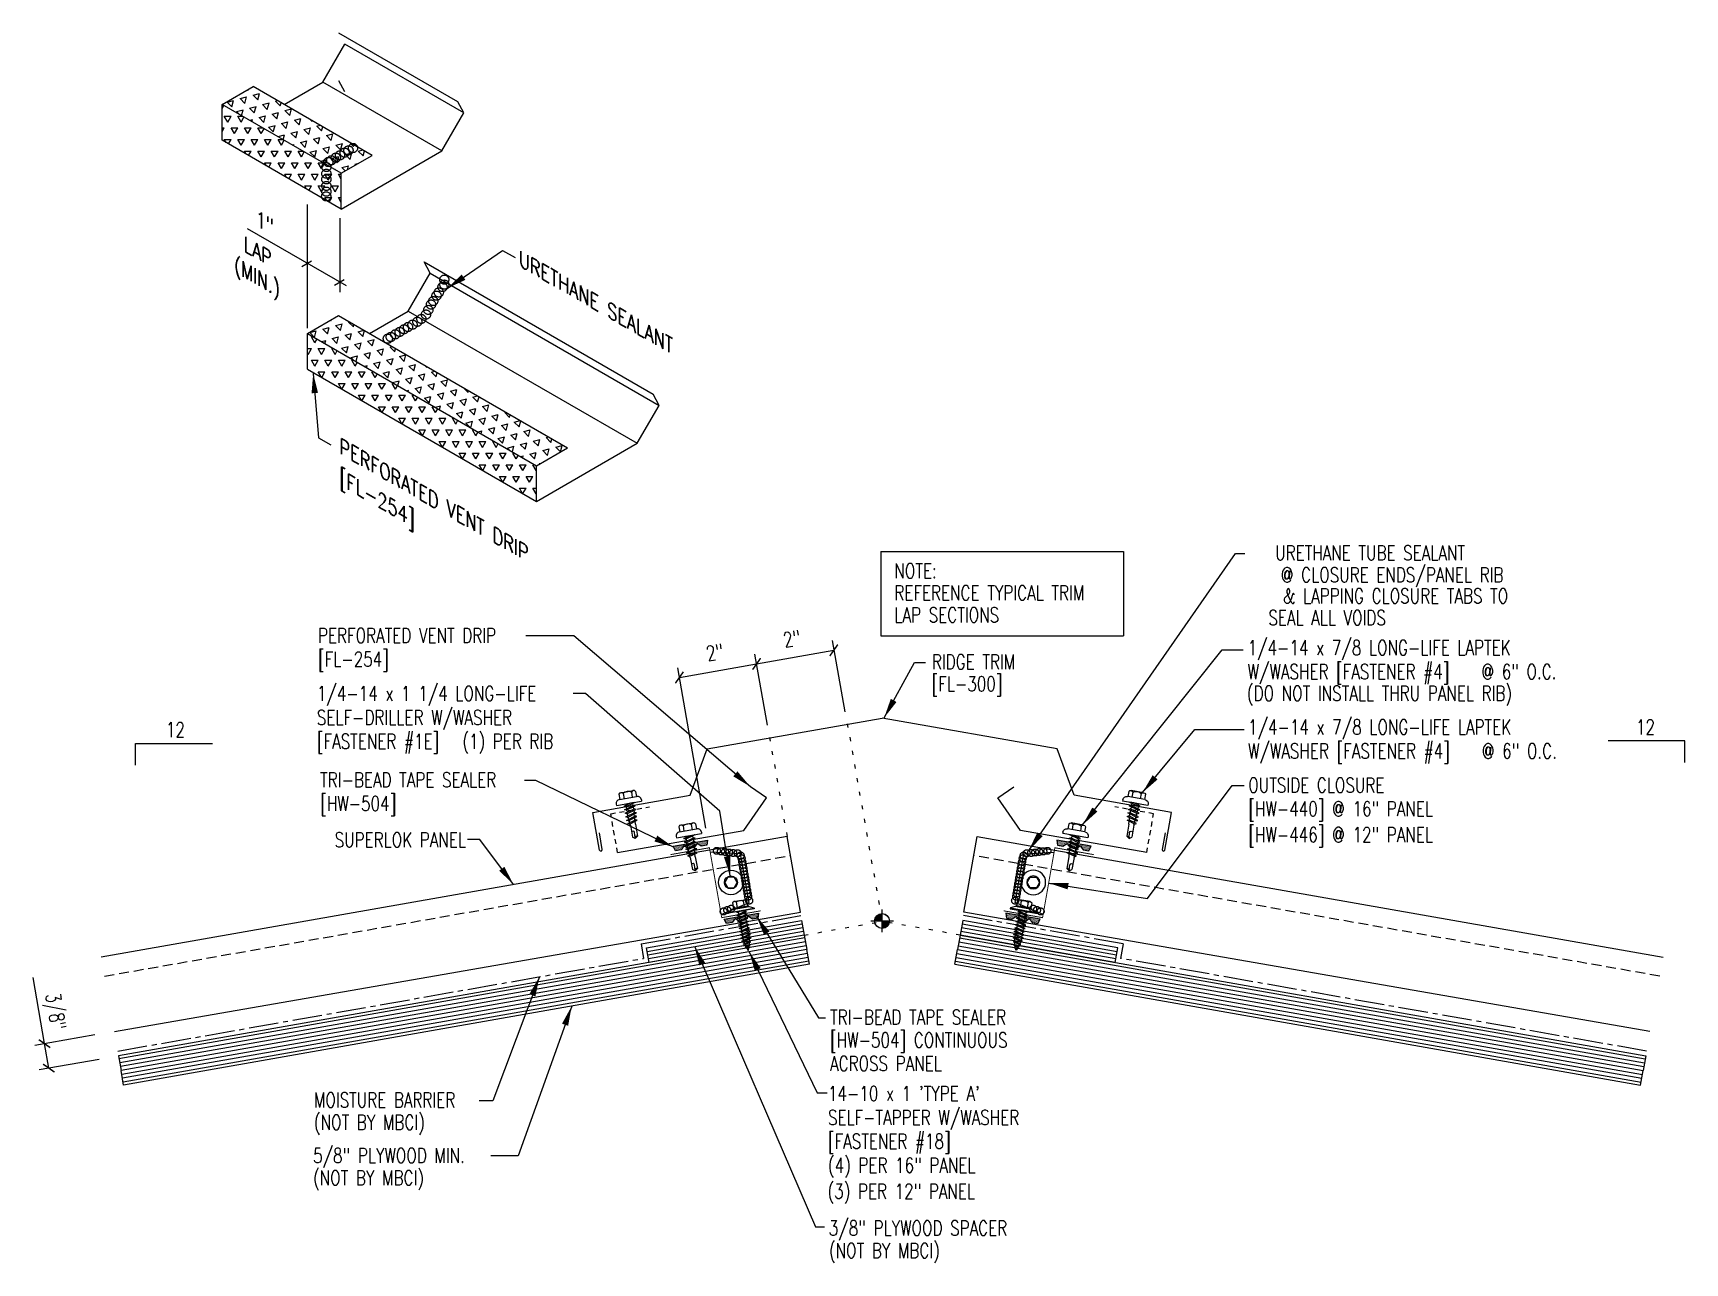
# Model space of a CAD drawing. Header units: inches. Extents: x -1.2 to 40.6, y 14.9 to 46.1.
import ezdxf
from ezdxf.enums import TextEntityAlignment as Align

# ---------------------------------------------------------------- set-up
doc = ezdxf.new("R2010")
doc.units = ezdxf.units.IN
doc.header["$MEASUREMENT"] = 0
for name, pattern in [('CENTER2', [1.125, 0.75, -0.125, 0.125, -0.125]), ('DASH2', [0.1875, 0.125, -0.0625]), ('DOT', [0.25, 0, -0.25]), ('HIDDEN2', [0.1875, 0.125, -0.0625])]:
    doc.linetypes.add(name, pattern=pattern)
for name, color, linetype in [('BARRIER', 253, 'CENTER2'), ('CLO', 3, 'Continuous'), ('DIM', 2, 'Continuous'), ('FASTENER', 9, 'Continuous'), ('MARK', 1, 'Continuous'), ('PANEL', 11, 'Continuous'), ('SEALANT', 253, 'CENTER2'), ('SECTION', 11, 'Continuous'), ('TAPE', 8, 'Continuous'), ('TEXT', 2, 'Continuous'), ('TRIM', 6, 'Continuous'), ('wood', 3, 'Continuous')]:
    doc.layers.add(name, color=color, linetype=linetype)
doc.styles.add('ROMANS', font='ROMANS.SHX', dxfattribs={"width": 0.75, "height": 0.5})
doc.styles.add('TEXT', font='SIMPLEX', dxfattribs={"width": 0.75, "height": 6})
doc.styles.add('TEXT1', font='ROMANS.shx', dxfattribs={"width": 0.75, "height": 0.375})
doc.dimstyles.new('DETAIL$7', dxfattribs={"dimscale": 4, "dimtxt": 6, "dimasz": 0.125, "dimexe": 0.0625, "dimexo": 0.125, "dimgap": 0.0625, "dimtad": 1, "dimdec": 5, "dimzin": 3, "dimdsep": 46, "dimlunit": 4, "dimtxsty": 'TEXT', "dimblk": 'ARCHTICK', "dimcen": 0.0625, "dimclrd": 7, "dimclre": 7, "dimclrt": 2, "dimadec": 0, "dimazin": 0, "dimtfac": 0.666667, "dimtdec": 5, "dimtmove": 0, "dimatfit": 3, "dimfxl": 0, "dimfrac": 2, "dimtolj": 1, "dimtzin": 3, "dimarcsym": 0})
pattern_1 = [(60, (-33.51684, 14.09602), (-0.169945, 0.2943533), [0.169945, -0.169945]), (120, (-33.51684, 14.09602), (-0.3398899, 2e-10), [0.169945, -0.169945]), (0, (-33.6018, 14.2432), (0.169945, 0.2943533), [0.169945, -0.169945])]
pattern_2 = [(75, (-33.51684, 14.09602), (-0.2403385, 0.2403385), [0.169945, -0.169945]), (135, (-33.51684, 14.09602), (-0.3283084, -0.08797), [0.169945, -0.169945]), (15, (-33.637, 14.2162), (0.08797, 0.3283084), [0.169945, -0.169945])]

msp = doc.modelspace()

# ---------------------------------------------------------------- texts
at = {"color": 2, "insert": (-0.712, 21.282), "char_height": 0.375, "attachment_point": 5, "rotation": 279.8672, "style": 'TEXT1'}
msp.add_mtext('\\A1;3/8"', dxfattribs=at)
at = {"layer": 'DIM', "style": 'ROMANS', "oblique": 330}
for s, p in [('1"', (4.419, 41.212)), ('LAP', (4.111, 40.556))]:
    msp.add_text(s, height=0.3384, rotation=330, dxfattribs=at).set_placement(p)
msp.add_text('(MIN.)', height=0.3384, rotation=330, dxfattribs=at).set_placement((4.53, 39.85), align=Align.MIDDLE_CENTER)
at = {"layer": 'DIM', "color": 2, "char_height": 0.375, "attachment_point": 5, "rotation": 10, "style": 'TEXT1'}
for insert in [(16.039, 30.392), (17.994, 30.737)]:
    msp.add_mtext('\\A1;2"', dxfattribs=dict(at, insert=insert))
at = {"layer": 'TEXT', "style": 'ROMANS', "oblique": 330}
for s, height, p in [('URETHANE SEALANT', 0.34492, (11.077, 40.188)), ('PERFORATED VENT DRIP', 0.34492, (6.534, 35.439)), ('[FL-254]', 0.3449, (6.534, 34.644))]:
    msp.add_text(s, height=height, rotation=330, dxfattribs=at).set_placement(p)
at = {"layer": 'TEXT', "style": 'TEXT1', "width": 0.75}
for s, p in [('URETHANE TUBE SEALANT', (35.043, 32.723)), ('@ CLOSURE ENDS/PANEL RIB', (36.016, 32.167)), ('& LAPPING CLOSURE TABS TO', (36.137, 31.632)), ('SEAL ALL VOIDS', (33.039, 31.082)), ('SUPERLOK PANEL', (9.736, 25.456))]:
    msp.add_text(s, height=0.375, dxfattribs=at).set_placement(p, align=Align.RIGHT)
for s, p in [('RIDGE TRIM', (21.539, 29.965)), ('[FL-300]', (21.531, 29.407)), ('(DO NOT INSTALL THRU PANEL RIB)', (29.52, 29.166, 0)), ('OUTSIDE CLOSURE', (29.554, 26.841)), ('[HW-440] @ 16" PANEL', (29.554, 26.241)), ('[HW-446] @ 12" PANEL', (29.554, 25.584)), ('TRI-BEAD TAPE SEALER', (18.959, 20.961)), ('[HW-504] CONTINUOUS', (18.959, 20.382)), ('ACROSS PANEL', (18.959, 19.786)), ('MOISTURE BARRIER', (5.886, 18.864)), ('(NOT BY MBCI)', (5.886, 18.297)), ('5/8" PLYWOOD MIN.', (5.864, 17.456)), ('(NOT BY MBCI)', (5.864, 16.89)), ('(3) PER 12" PANEL', (18.895, 16.551)), ('3/8" PLYWOOD SPACER', (18.927, 15.62)), ('(NOT BY MBCI)', (18.932, 15.048))]:
    msp.add_text(s, height=0.375, dxfattribs=at).set_placement(p)

# ---------------------------------------------------------------- blocks, each defined once
blk = doc.blocks.new('*X4')
at = {"color": 0}
for p, q in [((-0.434, 0.135), (-0.434, 0.135)), ((-0.434, 0.123), (-0.434, 0.123)), ((-0.422, 0.141), (-0.422, 0.141)), ((-0.422, 0.129), (-0.422, 0.129)), ((-0.422, 0.117), (-0.422, 0.117)), ((-0.422, 0.105), (-0.422, 0.105)), ((-0.422, 0.094), (-0.422, 0.094)), ((-0.422, 0.082), (-0.422, 0.082)), ((-0.41, 0.135), (-0.41, 0.135)), ((-0.41, 0.123), (-0.41, 0.123)), ((-0.41, 0.111), (-0.41, 0.111)), ((-0.41, 0.1), (-0.41, 0.1)), ((-0.41, 0.088), (-0.41, 0.088)), ((-0.41, 0.076), (-0.41, 0.076)), ((-0.41, 0.064), (-0.41, 0.064)), ((-0.41, 0.053), (-0.41, 0.053)), ((-0.41, 0.041), (-0.41, 0.041)), ((-0.398, 0.141), (-0.398, 0.141)), ((-0.398, 0.129), (-0.398, 0.129)), ((-0.398, 0.117), (-0.398, 0.117)), ((-0.398, 0.105), (-0.398, 0.105)), ((-0.398, 0.094), (-0.398, 0.094)), ((-0.398, 0.082), (-0.398, 0.082)), ((-0.398, 0.07), (-0.398, 0.07)), ((-0.398, 0.059), (-0.398, 0.059)), ((-0.398, 0.047), (-0.398, 0.047)), ((-0.398, 0.035), (-0.398, 0.035)), ((-0.398, 0.023), (-0.398, 0.023)), ((-0.387, 0.135), (-0.387, 0.135)), ((-0.387, 0.123), (-0.387, 0.123)), ((-0.387, 0.111), (-0.387, 0.111)), ((-0.387, 0.1), (-0.387, 0.1)), ((-0.387, 0.088), (-0.387, 0.088)), ((-0.387, 0.076), (-0.387, 0.076)), ((-0.387, 0.064), (-0.387, 0.064)), ((-0.387, 0.053), (-0.387, 0.053)), ((-0.387, 0.041), (-0.387, 0.041)), ((-0.387, 0.029), (-0.387, 0.029)), ((-0.375, 0.141), (-0.375, 0.141)), ((-0.375, 0.129), (-0.375, 0.129)), ((-0.375, 0.117), (-0.375, 0.117)), ((-0.375, 0.105), (-0.375, 0.105)), ((-0.375, 0.094), (-0.375, 0.094)), ((-0.375, 0.082), (-0.375, 0.082)), ((-0.375, 0.07), (-0.375, 0.07)), ((-0.375, 0.059), (-0.375, 0.059)), ((-0.375, 0.047), (-0.375, 0.047)), ((-0.375, 0.035), (-0.375, 0.035)), ((-0.375, 0.023), (-0.375, 0.023)), ((-0.363, 0.135), (-0.363, 0.135)), ((-0.363, 0.123), (-0.363, 0.123)), ((-0.363, 0.111), (-0.363, 0.111)), ((-0.363, 0.1), (-0.363, 0.1)), ((-0.363, 0.088), (-0.363, 0.088)), ((-0.363, 0.076), (-0.363, 0.076)), ((-0.363, 0.064), (-0.363, 0.064)), ((-0.363, 0.053), (-0.363, 0.053)), ((-0.363, 0.041), (-0.363, 0.041)), ((-0.363, 0.029), (-0.363, 0.029)), ((-0.352, 0.141), (-0.352, 0.141)), ((-0.352, 0.129), (-0.352, 0.129)), ((-0.352, 0.117), (-0.352, 0.117)), ((-0.352, 0.105), (-0.352, 0.105)), ((-0.352, 0.094), (-0.352, 0.094)), ((-0.352, 0.082), (-0.352, 0.082)), ((-0.352, 0.07), (-0.352, 0.07)), ((-0.352, 0.059), (-0.352, 0.059)), ((-0.352, 0.047), (-0.352, 0.047)), ((-0.352, 0.035), (-0.352, 0.035)), ((-0.352, 0.023), (-0.352, 0.023)), ((-0.34, 0.135), (-0.34, 0.135)), ((-0.34, 0.123), (-0.34, 0.123)), ((-0.34, 0.111), (-0.34, 0.111)), ((-0.34, 0.1), (-0.34, 0.1)), ((-0.34, 0.088), (-0.34, 0.088)), ((-0.34, 0.076), (-0.34, 0.076)), ((-0.34, 0.064), (-0.34, 0.064)), ((-0.34, 0.053), (-0.34, 0.053)), ((-0.34, 0.041), (-0.34, 0.041)), ((-0.34, 0.029), (-0.34, 0.029)), ((-0.328, 0.141), (-0.328, 0.141)), ((-0.328, 0.129), (-0.328, 0.129)), ((-0.328, 0.117), (-0.328, 0.117)), ((-0.328, 0.105), (-0.328, 0.105)), ((-0.328, 0.094), (-0.328, 0.094)), ((-0.328, 0.082), (-0.328, 0.082)), ((-0.328, 0.07), (-0.328, 0.07)), ((-0.328, 0.059), (-0.328, 0.059)), ((-0.328, 0.047), (-0.328, 0.047)), ((-0.328, 0.035), (-0.328, 0.035)), ((-0.328, 0.023), (-0.328, 0.023)), ((-0.316, 0.135), (-0.316, 0.135)), ((-0.316, 0.123), (-0.316, 0.123)), ((-0.316, 0.111), (-0.316, 0.111)), ((-0.316, 0.1), (-0.316, 0.1)), ((-0.316, 0.088), (-0.316, 0.088)), ((-0.316, 0.076), (-0.316, 0.076)), ((-0.316, 0.064), (-0.316, 0.064)), ((-0.316, 0.053), (-0.316, 0.053)), ((-0.316, 0.041), (-0.316, 0.041)), ((-0.316, 0.029), (-0.316, 0.029)), ((-0.305, 0.141), (-0.305, 0.141)), ((-0.305, 0.129), (-0.305, 0.129)), ((-0.305, 0.117), (-0.305, 0.117)), ((-0.305, 0.105), (-0.305, 0.105)), ((-0.305, 0.094), (-0.305, 0.094)), ((-0.305, 0.082), (-0.305, 0.082)), ((-0.305, 0.07), (-0.305, 0.07)), ((-0.305, 0.059), (-0.305, 0.059)), ((-0.305, 0.047), (-0.305, 0.047)), ((-0.305, 0.035), (-0.305, 0.035)), ((-0.305, 0.023), (-0.305, 0.023)), ((-0.293, 0.135), (-0.293, 0.135)), ((-0.293, 0.123), (-0.293, 0.123)), ((-0.293, 0.111), (-0.293, 0.111)), ((-0.293, 0.1), (-0.293, 0.1)), ((-0.293, 0.088), (-0.293, 0.088)), ((-0.293, 0.076), (-0.293, 0.076)), ((-0.293, 0.064), (-0.293, 0.064)), ((-0.293, 0.053), (-0.293, 0.053)), ((-0.293, 0.041), (-0.293, 0.041)), ((-0.293, 0.029), (-0.293, 0.029)), ((-0.281, 0.141), (-0.281, 0.141)), ((-0.281, 0.129), (-0.281, 0.129)), ((-0.281, 0.117), (-0.281, 0.117)), ((-0.281, 0.105), (-0.281, 0.105)), ((-0.281, 0.094), (-0.281, 0.094)), ((-0.281, 0.082), (-0.281, 0.082)), ((-0.281, 0.07), (-0.281, 0.07)), ((-0.281, 0.059), (-0.281, 0.059)), ((-0.281, 0.047), (-0.281, 0.047)), ((-0.281, 0.035), (-0.281, 0.035)), ((-0.281, 0.023), (-0.281, 0.023)), ((-0.27, 0.135), (-0.27, 0.135)), ((-0.27, 0.123), (-0.27, 0.123)), ((-0.27, 0.111), (-0.27, 0.111)), ((-0.27, 0.1), (-0.27, 0.1)), ((-0.27, 0.088), (-0.27, 0.088)), ((-0.27, 0.076), (-0.27, 0.076)), ((-0.27, 0.064), (-0.27, 0.064)), ((-0.27, 0.053), (-0.27, 0.053)), ((-0.27, 0.041), (-0.27, 0.041)), ((-0.27, 0.029), (-0.27, 0.029)), ((-0.258, 0.141), (-0.258, 0.141)), ((-0.258, 0.129), (-0.258, 0.129)), ((-0.258, 0.117), (-0.258, 0.117)), ((-0.258, 0.105), (-0.258, 0.105)), ((-0.258, 0.094), (-0.258, 0.094)), ((-0.258, 0.082), (-0.258, 0.082)), ((-0.258, 0.07), (-0.258, 0.07)), ((-0.258, 0.059), (-0.258, 0.059)), ((-0.258, 0.047), (-0.258, 0.047)), ((-0.258, 0.035), (-0.258, 0.035)), ((-0.258, 0.023), (-0.258, 0.023)), ((-0.246, 0.135), (-0.246, 0.135)), ((-0.246, 0.123), (-0.246, 0.123)), ((-0.246, 0.111), (-0.246, 0.111)), ((-0.246, 0.1), (-0.246, 0.1)), ((-0.246, 0.088), (-0.246, 0.088)), ((-0.246, 0.076), (-0.246, 0.076)), ((-0.246, 0.064), (-0.246, 0.064)), ((-0.246, 0.053), (-0.246, 0.053)), ((-0.246, 0.041), (-0.246, 0.041)), ((-0.234, 0.141), (-0.234, 0.141)), ((-0.234, 0.129), (-0.234, 0.129)), ((-0.234, 0.117), (-0.234, 0.117)), ((-0.234, 0.105), (-0.234, 0.105)), ((-0.234, 0.094), (-0.234, 0.094)), ((-0.234, 0.082), (-0.234, 0.082)), ((-0.234, 0.07), (-0.234, 0.07)), ((-0.234, 0.059), (-0.234, 0.059)), ((-0.234, 0.047), (-0.234, 0.047)), ((-0.223, 0.135), (-0.223, 0.135)), ((-0.223, 0.123), (-0.223, 0.123)), ((-0.223, 0.111), (-0.223, 0.111)), ((-0.223, 0.1), (-0.223, 0.1)), ((-0.223, 0.088), (-0.223, 0.088)), ((-0.223, 0.076), (-0.223, 0.076)), ((-0.223, 0.064), (-0.223, 0.064)), ((-0.211, 0.141), (-0.211, 0.141)), ((-0.211, 0.129), (-0.211, 0.129)), ((-0.211, 0.117), (-0.211, 0.117)), ((-0.211, 0.105), (-0.211, 0.105)), ((-0.211, 0.094), (-0.211, 0.094)), ((-0.211, 0.082), (-0.211, 0.082)), ((-0.211, 0.07), (-0.211, 0.07)), ((-0.199, 0.135), (-0.199, 0.135)), ((-0.199, 0.123), (-0.199, 0.123)), ((-0.199, 0.111), (-0.199, 0.111)), ((-0.199, 0.1), (-0.199, 0.1)), ((-0.199, 0.088), (-0.199, 0.088)), ((-0.188, 0.141), (-0.188, 0.141)), ((-0.188, 0.129), (-0.188, 0.129)), ((-0.188, 0.117), (-0.188, 0.117)), ((-0.188, 0.105), (-0.188, 0.105)), ((-0.188, 0.094), (-0.188, 0.094)), ((-0.176, 0.135), (-0.176, 0.135)), ((-0.176, 0.123), (-0.176, 0.123)), ((-0.176, 0.111), (-0.176, 0.111)), ((-0.164, 0.141), (-0.164, 0.141)), ((-0.164, 0.129), (-0.164, 0.129)), ((-0.164, 0.117), (-0.164, 0.117)), ((-0.164, 0.105), (-0.164, 0.105)), ((-0.152, 0.135), (-0.152, 0.135)), ((-0.152, 0.123), (-0.152, 0.123)), ((-0.152, 0.111), (-0.152, 0.111)), ((-0.152, 0.1), (-0.152, 0.1)), ((-0.141, 0.141), (-0.141, 0.141)), ((-0.141, 0.129), (-0.141, 0.129)), ((-0.141, 0.117), (-0.141, 0.117)), ((-0.141, 0.105), (-0.141, 0.105)), ((-0.141, 0.094), (-0.141, 0.094)), ((-0.141, 0.082), (-0.141, 0.082)), ((-0.129, 0.135), (-0.129, 0.135)), ((-0.129, 0.123), (-0.129, 0.123)), ((-0.129, 0.111), (-0.129, 0.111)), ((-0.129, 0.1), (-0.129, 0.1)), ((-0.129, 0.088), (-0.129, 0.088)), ((-0.129, 0.076), (-0.129, 0.076)), ((-0.117, 0.141), (-0.117, 0.141)), ((-0.117, 0.129), (-0.117, 0.129)), ((-0.117, 0.117), (-0.117, 0.117)), ((-0.117, 0.105), (-0.117, 0.105)), ((-0.117, 0.094), (-0.117, 0.094)), ((-0.117, 0.082), (-0.117, 0.082)), ((-0.117, 0.07), (-0.117, 0.07)), ((-0.117, 0.059), (-0.117, 0.059)), ((-0.105, 0.135), (-0.105, 0.135)), ((-0.105, 0.123), (-0.105, 0.123)), ((-0.105, 0.111), (-0.105, 0.111)), ((-0.105, 0.1), (-0.105, 0.1)), ((-0.105, 0.088), (-0.105, 0.088)), ((-0.105, 0.076), (-0.105, 0.076)), ((-0.105, 0.064), (-0.105, 0.064)), ((-0.105, 0.053), (-0.105, 0.053)), ((-0.094, 0.141), (-0.094, 0.141)), ((-0.094, 0.129), (-0.094, 0.129)), ((-0.094, 0.117), (-0.094, 0.117)), ((-0.094, 0.105), (-0.094, 0.105)), ((-0.094, 0.094), (-0.094, 0.094)), ((-0.094, 0.082), (-0.094, 0.082)), ((-0.094, 0.07), (-0.094, 0.07)), ((-0.094, 0.059), (-0.094, 0.059)), ((-0.094, 0.047), (-0.094, 0.047)), ((-0.094, 0.035), (-0.094, 0.035)), ((-0.082, 0.135), (-0.082, 0.135)), ((-0.082, 0.123), (-0.082, 0.123)), ((-0.082, 0.111), (-0.082, 0.111)), ((-0.082, 0.1), (-0.082, 0.1)), ((-0.082, 0.088), (-0.082, 0.088)), ((-0.082, 0.076), (-0.082, 0.076)), ((-0.082, 0.064), (-0.082, 0.064)), ((-0.082, 0.053), (-0.082, 0.053)), ((-0.082, 0.041), (-0.082, 0.041)), ((-0.082, 0.029), (-0.082, 0.029)), ((-0.07, 0.141), (-0.07, 0.141)), ((-0.07, 0.129), (-0.07, 0.129)), ((-0.07, 0.117), (-0.07, 0.117)), ((-0.07, 0.105), (-0.07, 0.105)), ((-0.07, 0.094), (-0.07, 0.094)), ((-0.07, 0.082), (-0.07, 0.082)), ((-0.07, 0.07), (-0.07, 0.07)), ((-0.07, 0.059), (-0.07, 0.059)), ((-0.07, 0.047), (-0.07, 0.047)), ((-0.07, 0.035), (-0.07, 0.035)), ((-0.07, 0.023), (-0.07, 0.023)), ((-0.059, 0.135), (-0.059, 0.135)), ((-0.059, 0.123), (-0.059, 0.123)), ((-0.059, 0.111), (-0.059, 0.111)), ((-0.059, 0.1), (-0.059, 0.1)), ((-0.059, 0.088), (-0.059, 0.088)), ((-0.059, 0.076), (-0.059, 0.076)), ((-0.059, 0.064), (-0.059, 0.064)), ((-0.059, 0.053), (-0.059, 0.053)), ((-0.059, 0.041), (-0.059, 0.041)), ((-0.059, 0.029), (-0.059, 0.029)), ((-0.047, 0.141), (-0.047, 0.141)), ((-0.047, 0.129), (-0.047, 0.129)), ((-0.047, 0.117), (-0.047, 0.117)), ((-0.047, 0.105), (-0.047, 0.105)), ((-0.047, 0.094), (-0.047, 0.094)), ((-0.047, 0.082), (-0.047, 0.082)), ((-0.047, 0.07), (-0.047, 0.07)), ((-0.047, 0.059), (-0.047, 0.059)), ((-0.047, 0.047), (-0.047, 0.047)), ((-0.047, 0.035), (-0.047, 0.035)), ((-0.047, 0.023), (-0.047, 0.023)), ((-0.035, 0.135), (-0.035, 0.135)), ((-0.035, 0.123), (-0.035, 0.123)), ((-0.035, 0.111), (-0.035, 0.111)), ((-0.035, 0.1), (-0.035, 0.1)), ((-0.035, 0.088), (-0.035, 0.088)), ((-0.035, 0.076), (-0.035, 0.076)), ((-0.035, 0.064), (-0.035, 0.064)), ((-0.035, 0.053), (-0.035, 0.053)), ((-0.035, 0.041), (-0.035, 0.041)), ((-0.035, 0.029), (-0.035, 0.029)), ((-0.023, 0.141), (-0.023, 0.141)), ((-0.023, 0.129), (-0.023, 0.129)), ((-0.023, 0.117), (-0.023, 0.117)), ((-0.023, 0.105), (-0.023, 0.105)), ((-0.023, 0.094), (-0.023, 0.094)), ((-0.023, 0.082), (-0.023, 0.082)), ((-0.023, 0.07), (-0.023, 0.07)), ((-0.023, 0.059), (-0.023, 0.059)), ((-0.023, 0.047), (-0.023, 0.047)), ((-0.023, 0.035), (-0.023, 0.035)), ((-0.023, 0.023), (-0.023, 0.023)), ((-0.012, 0.135), (-0.012, 0.135)), ((-0.012, 0.123), (-0.012, 0.123)), ((-0.012, 0.111), (-0.012, 0.111)), ((-0.012, 0.1), (-0.012, 0.1)), ((-0.012, 0.088), (-0.012, 0.088)), ((-0.012, 0.076), (-0.012, 0.076)), ((-0.012, 0.064), (-0.012, 0.064)), ((-0.012, 0.053), (-0.012, 0.053)), ((-0.012, 0.041), (-0.012, 0.041)), ((-0.012, 0.029), (-0.012, 0.029)), ((0, 0.141), (0, 0.141)), ((0, 0.129), (0, 0.129)), ((0, 0.117), (0, 0.117)), ((0, 0.105), (0, 0.105)), ((0, 0.094), (0, 0.094)), ((0, 0.082), (0, 0.082)), ((0, 0.07), (0, 0.07)), ((0, 0.059), (0, 0.059)), ((0, 0.047), (0, 0.047)), ((0, 0.035), (0, 0.035)), ((0, 0.023), (0, 0.023)), ((0.012, 0.135), (0.012, 0.135)), ((0.012, 0.123), (0.012, 0.123)), ((0.012, 0.111), (0.012, 0.111)), ((0.012, 0.1), (0.012, 0.1)), ((0.012, 0.088), (0.012, 0.088)), ((0.012, 0.076), (0.012, 0.076)), ((0.012, 0.064), (0.012, 0.064)), ((0.012, 0.053), (0.012, 0.053)), ((0.012, 0.041), (0.012, 0.041)), ((0.012, 0.029), (0.012, 0.029)), ((0.023, 0.141), (0.023, 0.141)), ((0.023, 0.129), (0.023, 0.129)), ((0.023, 0.117), (0.023, 0.117)), ((0.023, 0.105), (0.023, 0.105)), ((0.023, 0.094), (0.023, 0.094)), ((0.023, 0.082), (0.023, 0.082)), ((0.023, 0.07), (0.023, 0.07)), ((0.023, 0.059), (0.023, 0.059)), ((0.023, 0.047), (0.023, 0.047)), ((0.023, 0.035), (0.023, 0.035)), ((0.023, 0.023), (0.023, 0.023)), ((0.035, 0.135), (0.035, 0.135)), ((0.035, 0.123), (0.035, 0.123)), ((0.035, 0.111), (0.035, 0.111)), ((0.035, 0.1), (0.035, 0.1)), ((0.035, 0.088), (0.035, 0.088)), ((0.035, 0.076), (0.035, 0.076)), ((0.035, 0.064), (0.035, 0.064)), ((0.035, 0.053), (0.035, 0.053)), ((0.035, 0.041), (0.035, 0.041)), ((0.035, 0.029), (0.035, 0.029)), ((0.047, 0.141), (0.047, 0.141)), ((0.047, 0.129), (0.047, 0.129)), ((0.047, 0.117), (0.047, 0.117)), ((0.047, 0.105), (0.047, 0.105)), ((0.047, 0.094), (0.047, 0.094)), ((0.047, 0.082), (0.047, 0.082)), ((0.047, 0.07), (0.047, 0.07)), ((0.047, 0.059), (0.047, 0.059)), ((0.047, 0.047), (0.047, 0.047)), ((0.047, 0.035), (0.047, 0.035)), ((0.047, 0.023), (0.047, 0.023)), ((0.059, 0.135), (0.059, 0.135)), ((0.059, 0.123), (0.059, 0.123)), ((0.059, 0.111), (0.059, 0.111)), ((0.059, 0.1), (0.059, 0.1)), ((0.059, 0.088), (0.059, 0.088)), ((0.059, 0.076), (0.059, 0.076)), ((0.059, 0.064), (0.059, 0.064)), ((0.059, 0.053), (0.059, 0.053)), ((0.059, 0.041), (0.059, 0.041)), ((0.059, 0.029), (0.059, 0.029)), ((0.07, 0.141), (0.07, 0.141)), ((0.07, 0.129), (0.07, 0.129)), ((0.07, 0.117), (0.07, 0.117)), ((0.07, 0.105), (0.07, 0.105)), ((0.07, 0.094), (0.07, 0.094)), ((0.07, 0.082), (0.07, 0.082)), ((0.07, 0.07), (0.07, 0.07)), ((0.07, 0.059), (0.07, 0.059)), ((0.07, 0.047), (0.07, 0.047)), ((0.07, 0.035), (0.07, 0.035)), ((0.07, 0.023), (0.07, 0.023)), ((0.082, 0.135), (0.082, 0.135)), ((0.082, 0.123), (0.082, 0.123)), ((0.082, 0.111), (0.082, 0.111)), ((0.082, 0.1), (0.082, 0.1)), ((0.082, 0.088), (0.082, 0.088)), ((0.082, 0.076), (0.082, 0.076)), ((0.082, 0.064), (0.082, 0.064)), ((0.082, 0.053), (0.082, 0.053)), ((0.082, 0.041), (0.082, 0.041)), ((0.082, 0.029), (0.082, 0.029)), ((0.094, 0.141), (0.094, 0.141)), ((0.094, 0.129), (0.094, 0.129)), ((0.094, 0.117), (0.094, 0.117)), ((0.094, 0.105), (0.094, 0.105)), ((0.094, 0.094), (0.094, 0.094)), ((0.094, 0.082), (0.094, 0.082)), ((0.094, 0.07), (0.094, 0.07)), ((0.094, 0.059), (0.094, 0.059)), ((0.094, 0.047), (0.094, 0.047)), ((0.094, 0.035), (0.094, 0.035)), ((0.105, 0.135), (0.105, 0.135)), ((0.105, 0.123), (0.105, 0.123)), ((0.105, 0.111), (0.105, 0.111)), ((0.105, 0.1), (0.105, 0.1)), ((0.105, 0.088), (0.105, 0.088)), ((0.105, 0.076), (0.105, 0.076)), ((0.105, 0.064), (0.105, 0.064)), ((0.105, 0.053), (0.105, 0.053)), ((0.117, 0.141), (0.117, 0.141)), ((0.117, 0.129), (0.117, 0.129)), ((0.117, 0.117), (0.117, 0.117)), ((0.117, 0.105), (0.117, 0.105)), ((0.117, 0.094), (0.117, 0.094)), ((0.117, 0.082), (0.117, 0.082)), ((0.117, 0.07), (0.117, 0.07)), ((0.117, 0.059), (0.117, 0.059)), ((0.129, 0.135), (0.129, 0.135)), ((0.129, 0.123), (0.129, 0.123)), ((0.129, 0.111), (0.129, 0.111)), ((0.129, 0.1), (0.129, 0.1)), ((0.129, 0.088), (0.129, 0.088)), ((0.129, 0.076), (0.129, 0.076)), ((0.141, 0.141), (0.141, 0.141)), ((0.141, 0.129), (0.141, 0.129)), ((0.141, 0.117), (0.141, 0.117)), ((0.141, 0.105), (0.141, 0.105)), ((0.141, 0.094), (0.141, 0.094)), ((0.141, 0.082), (0.141, 0.082)), ((0.152, 0.135), (0.152, 0.135)), ((0.152, 0.123), (0.152, 0.123)), ((0.152, 0.111), (0.152, 0.111)), ((0.152, 0.1), (0.152, 0.1)), ((0.164, 0.141), (0.164, 0.141)), ((0.164, 0.129), (0.164, 0.129)), ((0.164, 0.117), (0.164, 0.117)), ((0.164, 0.105), (0.164, 0.105)), ((0.176, 0.135), (0.176, 0.135)), ((0.176, 0.123), (0.176, 0.123)), ((0.176, 0.111), (0.176, 0.111)), ((0.188, 0.141), (0.188, 0.141)), ((0.188, 0.129), (0.188, 0.129)), ((0.188, 0.117), (0.188, 0.117)), ((0.188, 0.105), (0.188, 0.105)), ((0.188, 0.094), (0.188, 0.094)), ((0.199, 0.135), (0.199, 0.135)), ((0.199, 0.123), (0.199, 0.123)), ((0.199, 0.111), (0.199, 0.111)), ((0.199, 0.1), (0.199, 0.1)), ((0.199, 0.088), (0.199, 0.088)), ((0.211, 0.141), (0.211, 0.141)), ((0.211, 0.129), (0.211, 0.129)), ((0.211, 0.117), (0.211, 0.117)), ((0.211, 0.105), (0.211, 0.105)), ((0.211, 0.094), (0.211, 0.094)), ((0.211, 0.082), (0.211, 0.082)), ((0.211, 0.07), (0.211, 0.07)), ((0.223, 0.135), (0.223, 0.135)), ((0.223, 0.123), (0.223, 0.123)), ((0.223, 0.111), (0.223, 0.111)), ((0.223, 0.1), (0.223, 0.1)), ((0.223, 0.088), (0.223, 0.088)), ((0.223, 0.076), (0.223, 0.076)), ((0.223, 0.064), (0.223, 0.064)), ((0.234, 0.141), (0.234, 0.141)), ((0.234, 0.129), (0.234, 0.129)), ((0.234, 0.117), (0.234, 0.117)), ((0.234, 0.105), (0.234, 0.105)), ((0.234, 0.094), (0.234, 0.094)), ((0.234, 0.082), (0.234, 0.082)), ((0.234, 0.07), (0.234, 0.07)), ((0.234, 0.059), (0.234, 0.059)), ((0.234, 0.047), (0.234, 0.047)), ((0.246, 0.135), (0.246, 0.135)), ((0.246, 0.123), (0.246, 0.123)), ((0.246, 0.111), (0.246, 0.111)), ((0.246, 0.1), (0.246, 0.1)), ((0.246, 0.088), (0.246, 0.088)), ((0.246, 0.076), (0.246, 0.076)), ((0.246, 0.064), (0.246, 0.064)), ((0.246, 0.053), (0.246, 0.053)), ((0.246, 0.041), (0.246, 0.041)), ((0.258, 0.141), (0.258, 0.141)), ((0.258, 0.129), (0.258, 0.129)), ((0.258, 0.117), (0.258, 0.117)), ((0.258, 0.105), (0.258, 0.105)), ((0.258, 0.094), (0.258, 0.094)), ((0.258, 0.082), (0.258, 0.082)), ((0.258, 0.07), (0.258, 0.07)), ((0.258, 0.059), (0.258, 0.059)), ((0.258, 0.047), (0.258, 0.047)), ((0.258, 0.035), (0.258, 0.035)), ((0.258, 0.023), (0.258, 0.023)), ((0.27, 0.135), (0.27, 0.135)), ((0.27, 0.123), (0.27, 0.123)), ((0.27, 0.111), (0.27, 0.111)), ((0.27, 0.1), (0.27, 0.1)), ((0.27, 0.088), (0.27, 0.088)), ((0.27, 0.076), (0.27, 0.076)), ((0.27, 0.064), (0.27, 0.064)), ((0.27, 0.053), (0.27, 0.053)), ((0.27, 0.041), (0.27, 0.041)), ((0.27, 0.029), (0.27, 0.029)), ((0.281, 0.141), (0.281, 0.141)), ((0.281, 0.129), (0.281, 0.129)), ((0.281, 0.117), (0.281, 0.117)), ((0.281, 0.105), (0.281, 0.105)), ((0.281, 0.094), (0.281, 0.094)), ((0.281, 0.082), (0.281, 0.082)), ((0.281, 0.07), (0.281, 0.07)), ((0.281, 0.059), (0.281, 0.059)), ((0.281, 0.047), (0.281, 0.047)), ((0.281, 0.035), (0.281, 0.035)), ((0.281, 0.023), (0.281, 0.023)), ((0.293, 0.135), (0.293, 0.135)), ((0.293, 0.123), (0.293, 0.123)), ((0.293, 0.111), (0.293, 0.111)), ((0.293, 0.1), (0.293, 0.1)), ((0.293, 0.088), (0.293, 0.088)), ((0.293, 0.076), (0.293, 0.076)), ((0.293, 0.064), (0.293, 0.064)), ((0.293, 0.053), (0.293, 0.053)), ((0.293, 0.041), (0.293, 0.041)), ((0.293, 0.029), (0.293, 0.029)), ((0.305, 0.141), (0.305, 0.141)), ((0.305, 0.129), (0.305, 0.129)), ((0.305, 0.117), (0.305, 0.117)), ((0.305, 0.105), (0.305, 0.105)), ((0.305, 0.094), (0.305, 0.094)), ((0.305, 0.082), (0.305, 0.082)), ((0.305, 0.07), (0.305, 0.07)), ((0.305, 0.059), (0.305, 0.059)), ((0.305, 0.047), (0.305, 0.047)), ((0.305, 0.035), (0.305, 0.035)), ((0.305, 0.023), (0.305, 0.023)), ((0.316, 0.135), (0.316, 0.135)), ((0.316, 0.123), (0.316, 0.123)), ((0.316, 0.111), (0.316, 0.111)), ((0.316, 0.1), (0.316, 0.1)), ((0.316, 0.088), (0.316, 0.088)), ((0.316, 0.076), (0.316, 0.076)), ((0.316, 0.064), (0.316, 0.064)), ((0.316, 0.053), (0.316, 0.053)), ((0.316, 0.041), (0.316, 0.041)), ((0.316, 0.029), (0.316, 0.029)), ((0.328, 0.141), (0.328, 0.141)), ((0.328, 0.129), (0.328, 0.129)), ((0.328, 0.117), (0.328, 0.117)), ((0.328, 0.105), (0.328, 0.105)), ((0.328, 0.094), (0.328, 0.094)), ((0.328, 0.082), (0.328, 0.082)), ((0.328, 0.07), (0.328, 0.07)), ((0.328, 0.059), (0.328, 0.059)), ((0.328, 0.047), (0.328, 0.047)), ((0.328, 0.035), (0.328, 0.035)), ((0.328, 0.023), (0.328, 0.023)), ((0.34, 0.135), (0.34, 0.135)), ((0.34, 0.123), (0.34, 0.123)), ((0.34, 0.111), (0.34, 0.111)), ((0.34, 0.1), (0.34, 0.1)), ((0.34, 0.088), (0.34, 0.088)), ((0.34, 0.076), (0.34, 0.076)), ((0.34, 0.064), (0.34, 0.064)), ((0.34, 0.053), (0.34, 0.053)), ((0.34, 0.041), (0.34, 0.041)), ((0.34, 0.029), (0.34, 0.029)), ((0.352, 0.141), (0.352, 0.141)), ((0.352, 0.129), (0.352, 0.129)), ((0.352, 0.117), (0.352, 0.117)), ((0.352, 0.105), (0.352, 0.105)), ((0.352, 0.094), (0.352, 0.094)), ((0.352, 0.082), (0.352, 0.082)), ((0.352, 0.07), (0.352, 0.07)), ((0.352, 0.059), (0.352, 0.059)), ((0.352, 0.047), (0.352, 0.047)), ((0.352, 0.035), (0.352, 0.035)), ((0.352, 0.023), (0.352, 0.023)), ((0.363, 0.135), (0.363, 0.135)), ((0.363, 0.123), (0.363, 0.123)), ((0.363, 0.111), (0.363, 0.111)), ((0.363, 0.1), (0.363, 0.1)), ((0.363, 0.088), (0.363, 0.088)), ((0.363, 0.076), (0.363, 0.076)), ((0.363, 0.064), (0.363, 0.064)), ((0.363, 0.053), (0.363, 0.053)), ((0.363, 0.041), (0.363, 0.041)), ((0.363, 0.029), (0.363, 0.029)), ((0.375, 0.141), (0.375, 0.141)), ((0.375, 0.129), (0.375, 0.129)), ((0.375, 0.117), (0.375, 0.117)), ((0.375, 0.105), (0.375, 0.105)), ((0.375, 0.094), (0.375, 0.094)), ((0.375, 0.082), (0.375, 0.082)), ((0.375, 0.07), (0.375, 0.07)), ((0.375, 0.059), (0.375, 0.059)), ((0.375, 0.047), (0.375, 0.047)), ((0.375, 0.035), (0.375, 0.035)), ((0.375, 0.023), (0.375, 0.023)), ((0.387, 0.135), (0.387, 0.135)), ((0.387, 0.123), (0.387, 0.123)), ((0.387, 0.111), (0.387, 0.111)), ((0.387, 0.1), (0.387, 0.1)), ((0.387, 0.088), (0.387, 0.088)), ((0.387, 0.076), (0.387, 0.076)), ((0.387, 0.064), (0.387, 0.064)), ((0.387, 0.053), (0.387, 0.053)), ((0.387, 0.041), (0.387, 0.041)), ((0.387, 0.029), (0.387, 0.029)), ((0.398, 0.141), (0.398, 0.141)), ((0.398, 0.129), (0.398, 0.129)), ((0.398, 0.117), (0.398, 0.117)), ((0.398, 0.105), (0.398, 0.105)), ((0.398, 0.094), (0.398, 0.094)), ((0.398, 0.082), (0.398, 0.082)), ((0.398, 0.07), (0.398, 0.07)), ((0.398, 0.059), (0.398, 0.059)), ((0.398, 0.047), (0.398, 0.047)), ((0.398, 0.035), (0.398, 0.035)), ((0.398, 0.023), (0.398, 0.023)), ((0.41, 0.135), (0.41, 0.135)), ((0.41, 0.123), (0.41, 0.123)), ((0.41, 0.111), (0.41, 0.111)), ((0.41, 0.1), (0.41, 0.1)), ((0.41, 0.088), (0.41, 0.088)), ((0.41, 0.076), (0.41, 0.076)), ((0.41, 0.064), (0.41, 0.064)), ((0.41, 0.053), (0.41, 0.053)), ((0.41, 0.041), (0.41, 0.041)), ((0.422, 0.141), (0.422, 0.141)), ((0.422, 0.129), (0.422, 0.129)), ((0.422, 0.117), (0.422, 0.117)), ((0.422, 0.105), (0.422, 0.105)), ((0.422, 0.094), (0.422, 0.094)), ((0.422, 0.082), (0.422, 0.082)), ((0.434, 0.135), (0.434, 0.135)), ((0.434, 0.123), (0.434, 0.123))]:
    blk.add_line(p, q, dxfattribs=at)
blk = doc.blocks.new('MB_DBTAP')
at = {"layer": 'TAPE', "color": 9}
blk.add_lwpolyline([(-0.403, 0.018), (-0.442, 0.141), (0.442, 0.141), (0.403, 0.018), (0.26, 0.018), (0.17, 0.109), (0.079, 0.018), (0, 0.018), (-0.079, 0.018), (-0.17, 0.109), (-0.26, 0.018)], close=True, dxfattribs=at)
at = {"layer": 'TAPE', "color": 251}
blk.add_blockref('*X4', (0, 0), dxfattribs=at)
blk = doc.blocks.new('MB_DW4')
at = {"layer": 'FASTENER'}
for p, q in [((-0.326, 0.071), (-0.326, 0.037)), ((-0.326, 0.037), (0.322, 0.037)), ((-0.226, 0.171), (0.214, 0.171)), ((-0.217, 0.305), (-0.217, 0.171)), ((-0.163, 0.337), (0.159, 0.337)), ((-0.141, -0.014), (0.037, 0.037)), ((-0.108, 0.305), (-0.108, 0.171)), ((-0.105, -0.034), (0.137, 0.035)), ((-0.088, 0.037), (-0.088, 0.001)), ((-0.088, 0.037), (0.085, 0.037)), ((0.085, 0.037), (0.134, 0.037)), ((0.085, 0.02), (0.085, -0.041)), ((0.105, 0.305), (0.105, 0.171)), ((0.137, 0.035), (0.134, 0.037)), ((0.214, 0.305), (0.214, 0.171)), ((0.322, 0.071), (0.322, 0.037)), ((-0.105, -0.034), (-0.141, -0.014)), ((-0.141, -0.105), (0.102, -0.036)), ((-0.105, -0.125), (-0.141, -0.105)), ((-0.141, -0.196), (0.102, -0.127)), ((-0.105, -0.216), (-0.141, -0.196)), ((-0.141, -0.287), (0.102, -0.217)), ((-0.105, -0.307), (-0.141, -0.287)), ((-0.141, -0.378), (0.102, -0.308)), ((-0.105, -0.398), (-0.141, -0.378)), ((-0.122, -0.463), (0.089, -0.403)), ((-0.105, -0.125), (0.137, -0.056)), ((-0.105, -0.216), (0.137, -0.147)), ((-0.105, -0.307), (0.137, -0.238)), ((-0.105, -0.398), (0.137, -0.328)), ((-0.088, -0.029), (-0.088, -0.09)), ((-0.088, -0.12), (-0.088, -0.181)), ((-0.084, -0.27), (-0.088, -0.211)), ((-0.078, -0.36), (-0.082, -0.3)), ((-0.071, -0.449), (-0.075, -0.389)), ((0.071, -0.408), (0.075, -0.346)), ((0.077, -0.315), (0.082, -0.253)), ((0.084, -0.223), (0.085, -0.211)), ((0.085, -0.071), (0.085, -0.131)), ((0.085, -0.162), (0.085, -0.211)), ((0.124, -0.423), (0.089, -0.403)), ((0.137, -0.056), (0.102, -0.036)), ((0.137, -0.147), (0.102, -0.127)), ((0.137, -0.238), (0.102, -0.217)), ((0.137, -0.328), (0.102, -0.308)), ((-0.086, -0.483), (-0.122, -0.463)), ((-0.086, -0.483), (0.124, -0.423)), ((-0.066, -0.516), (-0.069, -0.478)), ((-0.066, -0.516), (-0.066, -0.82)), ((-0.002, -0.866), (-0.066, -0.82)), ((-0.003, -0.854), (0.009, -0.714)), ((-0.002, -0.866), (0.063, -0.82)), ((0.063, -0.515), (0.068, -0.439)), ((0.063, -0.516), (0.063, -0.82))]:
    blk.add_line(p, q, dxfattribs=at)
for centre, radius, start, end in [((-0.226, 0.071), 0.1, 90, 180), ((-0.163, 0.274), 0.0628, 29.8754, 150.1246), ((-0.002, 0.141), 0.196, 56.9974, 123.0026), ((0.159, 0.274), 0.0628, 29.8754, 150.1246), ((0.222, 0.071), 0.1, 0, 90), ((-0.036, -0.723), 0.0461, 11.1445, 130.906), ((0.039, -0.855), 0.0422, 55.4585, 194.8454), ((0.073, -0.516), 0.01, 175.9484, 180)]:
    blk.add_arc(centre, radius, start, end, dxfattribs=at)
blk = doc.blocks.new('MB_516W')
blk.add_lwpolyline([(-0.078, 0.135), (-0.156, 0), (-0.078, -0.135), (0.078, -0.135), (0.156, 0), (0.078, 0.135)], close=True)
for radius in [0.312, 0.166]:
    blk.add_circle((0, 0), radius)
blk = doc.blocks.new('A$C23AA14D5')
at = {"layer": 'CLO', "const_width": 0.0239}
blk.add_lwpolyline([(2.284, 0.187), (1.299, 0.014), (0.987, 1.785), (0.002, 1.611)], dxfattribs=at)
at = {"layer": 'CLO'}
blk.add_lwpolyline([(1.285, 0.094), (1.993, 0.397), (1.776, 1.628), (1.007, 1.67)], dxfattribs=at)
blk = doc.blocks.new('slopl1')
at = {"layer": 'MARK', "color": 6}
blk.add_lwpolyline([(0, 0), (0, 0.137), (0.487, 0.137)], dxfattribs=at)
at = {"layer": 'MARK', "color": 2, "style": 'TEXT1', "width": 0.75}
blk.add_text('12', height=0.0938, dxfattribs=at).set_placement((0.191, 0.178))
blk.add_attdef('SLOPL1', text='', height=0.0938, dxfattribs=at).set_placement((-0.055, 0.024), align=Align.RIGHT)
blk = doc.blocks.new('slopr1')
at = {"layer": 'MARK', "color": 6}
blk.add_lwpolyline([(0, 0), (0, 0.137), (-0.487, 0.137)], dxfattribs=at)
at = {"layer": 'MARK', "color": 2, "style": 'TEXT1', "width": 0.75}
blk.add_text('12', height=0.0938, dxfattribs=at).set_placement((-0.31, 0.178))
blk.add_attdef('SLOPR1', (0.042, 0.024), '', height=0.0938, dxfattribs=at)
blk = doc.blocks.new('FD-F18')
at = {"layer": 'TEXT', "style": 'TEXT1', "width": 0.75}
for s, p in [("14-10 x 1 'TYPE A'", (0.005, -0.041)), ('SELF-TAPPER W/WASHER', (0.005, -0.193)), ('[FASTENER #18]', (0.005, -0.344))]:
    blk.add_text(s, height=0.09375, dxfattribs=at).set_placement(p)
blk.add_attdef('(QUANTITY)', (0.005, -0.496), '', height=0.0938, dxfattribs=at)
at = {"layer": 'TEXT', "style": 'TEXT1', "flags": 1}
for tag, p in [('Description', (0.031, -0.725)), ('Multiple', (0.031, -0.725)), ('Color', (0.031, -0.725)), ('Calc', (0.031, -0.725)), ('Opt1', (0.031, -0.725)), ('Opt2', (0.031, -0.725)), ('Opt3', (0.031, -0.725)), ('Part', (0.031, -0.725)), ('Spare1', (0.031, -0.912)), ('Spare2', (0.031, -0.912)), ('Spare3', (0.031, -0.912)), ('Spare4', (0.031, -0.912)), ('Spare5', (0.031, -0.912)), ('Spare6', (0.031, -0.912)), ('Spare7', (0.031, -0.912)), ('Spare8', (0.031, -0.912)), ('Spare9', (0.031, -0.912)), ('Spare10', (0.031, -0.912))]:
    blk.add_attdef(tag, p, '', height=0.0938, dxfattribs=at)
blk = doc.blocks.new('st10')
at = {"layer": 'FASTENER'}
for p, q in [((-0.217, 0.114), (-0.326, 0.059)), ((-0.326, 0.059), (-0.326, 0.049)), ((-0.326, 0.049), (0.326, 0.049)), ((-0.217, 0.114), (0.217, 0.114)), ((-0.193, 0.137), (0.193, 0.137)), ((-0.193, 0.119), (0.193, 0.119)), ((-0.181, 0.276), (-0.181, 0.137)), ((-0.181, 0.137), (0.181, 0.137)), ((-0.135, 0.302), (0.135, 0.302)), ((-0.129, 0.035), (-0.124, 0.037)), ((-0.096, 0.017), (-0.129, 0.035)), ((-0.129, -0.049), (0.096, 0.015)), ((-0.124, 0.037), (-0.08, 0.037)), ((-0.096, 0.017), (-0.025, 0.037)), ((-0.089, 0.276), (-0.089, 0.137)), ((-0.08, 0.037), (0.08, 0.037)), ((-0.08, 0.021), (-0.08, -0.035)), ((0.08, 0.037), (0.08, 0.011)), ((0.089, 0.276), (0.089, 0.137)), ((0.129, -0.003), (0.096, 0.015)), ((0.181, 0.276), (0.181, 0.137)), ((0.217, 0.114), (0.326, 0.059)), ((0.326, 0.059), (0.326, 0.049)), ((-0.096, -0.068), (-0.129, -0.049)), ((-0.129, -0.134), (0.096, -0.069)), ((-0.096, -0.152), (-0.129, -0.134)), ((-0.129, -0.218), (0.096, -0.154)), ((-0.096, -0.237), (-0.129, -0.218)), ((-0.129, -0.303), (0.096, -0.238)), ((-0.096, -0.321), (-0.129, -0.303)), ((-0.129, -0.387), (0.096, -0.323)), ((-0.096, -0.406), (-0.129, -0.387)), ((-0.129, -0.471), (0.096, -0.407)), ((-0.096, -0.068), (0.129, -0.004)), ((-0.096, -0.152), (0.129, -0.088)), ((-0.096, -0.237), (0.129, -0.172)), ((-0.096, -0.321), (0.129, -0.257)), ((-0.096, -0.406), (0.129, -0.341)), ((-0.08, -0.063), (-0.08, -0.12)), ((-0.08, -0.148), (-0.08, -0.204)), ((-0.08, -0.232), (-0.08, -0.288)), ((-0.08, -0.317), (-0.08, -0.373)), ((-0.08, -0.401), (-0.08, -0.457)), ((0.08, -0.016), (0.08, -0.074)), ((0.08, -0.102), (0.08, -0.158)), ((0.08, -0.186), (0.08, -0.243)), ((0.08, -0.27), (0.08, -0.327)), ((0.08, -0.355), (0.08, -0.412)), ((0.129, -0.088), (0.096, -0.069)), ((0.129, -0.172), (0.096, -0.154)), ((0.129, -0.257), (0.096, -0.238)), ((0.129, -0.341), (0.096, -0.323)), ((0.129, -0.426), (0.096, -0.407)), ((-0.096, -0.49), (-0.129, -0.471)), ((-0.129, -0.556), (0.096, -0.491)), ((-0.096, -0.575), (-0.129, -0.556)), ((-0.129, -0.64), (0.096, -0.576)), ((-0.096, -0.659), (-0.129, -0.64)), ((-0.121, -0.722), (0.092, -0.662)), ((-0.088, -0.741), (-0.121, -0.722)), ((-0.096, -0.49), (0.129, -0.426)), ((-0.096, -0.575), (0.129, -0.51)), ((-0.096, -0.659), (0.129, -0.595)), ((-0.095, -0.799), (0.071, -0.752)), ((-0.061, -0.818), (-0.095, -0.799)), ((-0.088, -0.741), (0.125, -0.68)), ((-0.08, -0.485), (-0.08, -0.542)), ((-0.08, -0.57), (-0.08, -0.626)), ((-0.061, -0.818), (0.104, -0.771)), ((0.104, -0.771), (0.071, -0.752)), ((0.08, -0.44), (0.08, -0.496)), ((0.08, -0.524), (0.08, -0.58)), ((0.125, -0.68), (0.092, -0.662)), ((0.129, -0.51), (0.096, -0.491)), ((0.129, -0.595), (0.096, -0.576)), ((-0.063, -0.877), (0.034, -0.847)), ((-0.029, -0.895), (-0.063, -0.877)), ((-0.029, -0.895), (0.068, -0.866)), ((0.068, -0.866), (0.034, -0.847))]:
    blk.add_line(p, q, dxfattribs=at)
blk.add_lwpolyline([(-0.331, 0.037), (-0.331, 0.049), (0.331, 0.049), (0.331, 0.037)], close=True, dxfattribs=at)
for centre, radius, start, end in [((-0.193, 0.128), 0.00894, 90, 270), ((-0.135, 0.25), 0.0527, 29.8754, 150.1246), ((0, 0.138), 0.164, 56.9974, 123.0026), ((0.135, 0.25), 0.0527, 29.8754, 150.1246), ((0.193, 0.128), 0.00894, 270, 90), ((0.676, -0.642), 0.757, 180.9696, 185.1765), ((0.676, -0.642), 0.757, 187.255, 191.3837), ((0.676, -0.642), 0.757, 193.4363, 197.6723), ((-0.676, -0.642), 0.757, 343.5473, 349.3968), ((-0.676, -0.642), 0.757, 351.6648, 356.0901), ((-0.676, -0.642), 0.757, 358.2537, 2.5109), ((0.676, -0.642), 0.757, 199.1495, 206.7351), ((-0.676, -0.642), 0.757, 333.2649, 342.2085)]:
    blk.add_arc(centre, radius, start, end, dxfattribs=at)
blk = doc.blocks.new('wp')
at = {"layer": 'SECTION'}
for p, q in [((-0.096, 0), (0.096, 0)), ((0, -0.096), (0, 0.096))]:
    blk.add_line(p, q, dxfattribs=at)
at = {"layer": 'SECTION', "const_width": 0.0625}
for points in [[(0, 0.031, 0.414214), (-0.031, 0, 1)], [(0, -0.031, 0.414214), (0.031, 0, 1)]]:
    blk.add_lwpolyline(points, format="xyb", dxfattribs=at)
at = {"layer": 'SECTION'}
blk.add_circle((0, 0), 0.0625, dxfattribs=at)
blk = doc.blocks.new('FD-F4')
at = {"layer": 'TEXT', "style": 'TEXT1', "width": 0.75}
for s, p in [('1/4-14 x 7/8 LONG-LIFE LAPTEK', (0.005, -0.041)), ('W/WASHER [FASTENER #4]', (0.005, -0.193))]:
    blk.add_text(s, height=0.09375, dxfattribs=at).set_placement(p)
blk.add_attdef('(QUANTITY)', (1.485, -0.193), '', height=0.0938, dxfattribs=at)
at = {"layer": 'TEXT', "style": 'TEXT1', "flags": 1}
for tag, p in [('Color', (0.062, -0.435)), ('Calc', (0.062, -0.435)), ('Opt1', (0.062, -0.435)), ('Opt2', (0.062, -0.435)), ('Opt3', (0.062, -0.435)), ('Description', (0.062, -0.435)), ('Multiple', (0.062, -0.435)), ('Part', (0.062, -0.435)), ('Spare1', (0.062, -0.622)), ('Spare2', (0.062, -0.622)), ('Spare3', (0.062, -0.622)), ('Spare4', (0.062, -0.622)), ('Spare5', (0.062, -0.622)), ('Spare6', (0.062, -0.622)), ('Spare7', (0.062, -0.622)), ('Spare8', (0.062, -0.622)), ('Spare9', (0.062, -0.622)), ('Spare10', (0.062, -0.622))]:
    blk.add_attdef(tag, p, '', height=0.0938, dxfattribs=at)
blk = doc.blocks.new('A$C30686E82')
for p, q in [((-2.715, 0.761), (3.437, 0.761)), ((-2.715, 0.761), (-2.715, -1.379)), ((3.437, 0.761), (3.437, -1.379)), ((-2.715, -1.379), (3.437, -1.379))]:
    blk.add_line(p, q)
at = {"layer": 'TEXT', "style": 'TEXT1', "width": 0.75}
for s, p in [('NOTE:', (-2.368, 0.081)), ('REFERENCE TYPICAL TRIM', (-2.368, -0.477)), ('LAP SECTIONS', (-2.368, -1.035))]:
    blk.add_text(s, height=0.375, dxfattribs=at).set_placement(p)
blk = doc.blocks.new('dsc-HW-504')
at = {"layer": 'TEXT', "style": 'TEXT1', "width": 0.75}
for s, p in [('TRI-BEAD TAPE SEALER', (0, 0)), ('[HW-504]', (0, -0.6))]:
    blk.add_text(s, height=0.375, dxfattribs=at).set_placement(p)
at = {"layer": 'TEXT', "style": 'TEXT1', "flags": 1}
for tag, p in [('COLOR', (0, -1.2)), ('CALC', (0, -1.2)), ('OPT1', (0, -1.2)), ('OPT2', (0, -1.2)), ('OPT3', (0, -1.2)), ('GAGE', (0, -1.2)), ('SHPLN', (0, -1.2)), ('PART', (0, -1.2)), ('DESCRIPTION', (0, -1.2)), ('MULTIPLE', (0, -1.2)), ('SPARE1', (0, -1.8)), ('SPARE2', (0, -1.8)), ('SPARE3', (0, -1.8)), ('SPARE4', (0, -1.8)), ('SPARE5', (0, -1.8)), ('SPARE6', (0, -1.8)), ('SPARE7', (0, -1.8)), ('SPARE8', (0, -1.8)), ('SPARE9', (0, -1.8)), ('SPARE10', (0, -1.8))]:
    blk.add_attdef(tag, p, '', height=0.375, dxfattribs=at)
blk = doc.blocks.new('_ArchTick')
at = {"color": 0, "linetype": 'ByBlock', "const_width": 0.15}
blk.add_lwpolyline([(-0.5, -0.5), (0.5, 0.5)], dxfattribs=at)
blk = doc.blocks.new('dsc-FL-254')
at = {"layer": 'TEXT', "style": 'TEXT1', "width": 0.75}
for s, p in [('PERFORATED VENT DRIP', (0, 0)), ('[FL-254]', (0, -0.6))]:
    blk.add_text(s, height=0.375, dxfattribs=at).set_placement(p)
at = {"layer": 'TEXT', "style": 'TEXT1', "flags": 1}
for tag, p in [('COLOR', (0, -1.2)), ('CALC', (0, -1.2)), ('OPT1', (0, -1.2)), ('OPT2', (0, -1.2)), ('OPT3', (0, -1.2)), ('GAGE', (0, -1.2)), ('SHPLN', (0, -1.2)), ('PART', (0, -1.2)), ('DESCRIPTION', (0, -1.2)), ('MULTIPLE', (0, -1.2)), ('SPARE1', (0, -1.8)), ('SPARE2', (0, -1.8)), ('SPARE3', (0, -1.8)), ('SPARE4', (0, -1.8)), ('SPARE5', (0, -1.8)), ('SPARE6', (0, -1.8)), ('SPARE7', (0, -1.8)), ('SPARE8', (0, -1.8)), ('SPARE9', (0, -1.8)), ('SPARE10', (0, -1.8))]:
    blk.add_attdef(tag, p, '', height=0.375, dxfattribs=at)
blk = doc.blocks.new('FD-F1E')
at = {"layer": 'TEXT', "style": 'TEXT1', "width": 0.75}
for s, p in [('1/4-14 x 1 1/4 LONG-LIFE', (0.005, -0.041)), ('SELF-DRILLER W/WASHER', (0.005, -0.193)), ('[FASTENER #1E]', (0.005, -0.344))]:
    blk.add_text(s, height=0.09375, dxfattribs=at).set_placement(p)
blk.add_attdef('(QUANTITY)', (0.926, -0.344), '', height=0.0938, dxfattribs=at)

# ---------------------------------------------------------------- hatches: boundary and pattern name
at = {"layer": 'TRIM'}
h = msp.add_hatch(dxfattribs=at)
h.set_pattern_fill('TRIANG', color=8, scale=0.906373, angle=15, style=0)
h.set_pattern_definition(pattern_2)
h.paths.add_polyline_path([(4.344, 44.723), (3.56, 44.27), (6.578, 42.528), (7.362, 42.981)])
h = msp.add_hatch(dxfattribs=at)
h.set_pattern_fill('TRIANG', color=8, scale=0.906373, style=0)
h.set_pattern_definition(pattern_1)
h.paths.add_polyline_path([(3.56, 44.27), (3.56, 43.364), (6.578, 41.621), (6.578, 42.528)])
h = msp.add_hatch(dxfattribs=at)
h.set_pattern_fill('TRIANG', color=8, scale=0.906373, angle=15, style=0)
h.set_pattern_definition(pattern_2)
h.paths.add_polyline_path([(6.507, 38.923), (5.722, 38.47), (11.526, 35.119), (12.311, 35.572)])
h = msp.add_hatch(dxfattribs=at)
h.set_pattern_fill('TRIANG', color=8, scale=0.906373, style=0)
h.set_pattern_definition(pattern_1)
h.paths.add_polyline_path([(5.722, 38.47), (5.722, 37.564), (11.526, 34.213), (11.526, 35.119)])
at = {"layer": 'wood'}
h = msp.add_hatch(dxfattribs=at)
h.set_pattern_fill('LINE', color=9, scale=0.75, angle=350, style=0)
h.set_pattern_definition([(190, (46.19783, -1.45488), (-0.01627952, 0.09232573), [])])
h.paths.add_polyline_path([(14.375, 22.536), (14.31, 22.906), (18.24, 23.599), (18.305, 23.229)])
h = msp.add_hatch(dxfattribs=at)
h.set_pattern_fill('LINE', color=9, scale=0.75, angle=350, style=0)
h.set_pattern_definition([(350, (-5.63898, -1.45488), (0.01627952, 0.09232573), [])])
h.paths.add_polyline_path([(26.184, 22.536), (26.249, 22.906), (22.319, 23.599), (22.253, 23.229)])

# ---------------------------------------------------------------- linework, layer by layer
for p, q in [((12.769, 29.35), (12.449, 29.35)), ((29.146, 27.019), (29.452, 27.019))]:
    msp.add_line(p, q)
at = {"color": 7}
for p, q in [((-0.938, 20.478), (-1.229, 22.154)), ((0.335, 20.699), (-1.184, 20.435)), ((-0.83, 19.859), (-0.938, 20.478)), ((0.443, 20.081), (-1.076, 19.817))]:
    msp.add_line(p, q, dxfattribs=at)
at = {"layer": 'BARRIER'}
for p, q in [((14.172, 23.007), (18.219, 23.721)), ((26.386, 23.007), (22.34, 23.721)), ((0.918, 20.29), (14.238, 22.638)), ((14.172, 23.007), (14.238, 22.638)), ((26.386, 23.007), (26.321, 22.638)), ((39.641, 20.29), (26.321, 22.638))]:
    msp.add_line(p, q, dxfattribs=at)
at = {"layer": 'DIM', "color": 7}
for p, q in [((5.722, 38.603), (5.722, 41.739)), ((6.709, 39.675), (4.206, 41.119)), ((6.545, 41.387), (6.545, 39.514)), ((5.826, 40.299), (5.579, 40.157)), ((6.65, 39.824), (6.403, 39.681)), ((19.344, 28.883), (19.025, 30.692)), ((17.372, 28.55), (17.055, 30.345)), ((17.099, 30.098), (19.054, 30.443)), ((15.817, 25.933), (15.1, 30)), ((15.143, 29.754), (17.099, 30.098))]:
    msp.add_line(p, q, dxfattribs=at)
at = {"layer": 'DIM', "linetype": 'DOT'}
for p, q in [((19.397, 28.583), (20.279, 23.577)), ((17.427, 28.236), (17.87, 25.726)), ((18.305, 23.229), (20.279, 23.577)), ((22.253, 23.229), (20.279, 23.577))]:
    msp.add_line(p, q, dxfattribs=at)
at = {"layer": 'PANEL'}
for p, q in [((17.87, 25.726), (0.498, 22.672)), ((18.208, 23.808), (17.87, 25.726)), ((22.351, 23.808), (22.689, 25.726)), ((22.689, 25.726), (40.061, 22.672)), ((0.831, 20.785), (18.208, 23.808)), ((39.728, 20.785), (22.351, 23.808))]:
    msp.add_line(p, q, dxfattribs=at)
at = {"layer": 'PANEL', "color": 8, "linetype": 'DASH2', "ltscale": 2}
for p, q in [((0.583, 22.188), (17.955, 25.242)), ((39.975, 22.188), (22.604, 25.242))]:
    msp.add_line(p, q, dxfattribs=at)
at = {"layer": 'SEALANT'}
for centre, radius in [((6.662, 43.05), 0.116), ((6.761, 43.107), 0.116), ((6.877, 43.167), 0.116), ((6.201, 42.685), 0.116), ((6.251, 42.812), 0.116), ((6.326, 42.855), 0.116), ((6.441, 42.922), 0.116), ((6.549, 42.984), 0.116), ((6.201, 42.516), 0.116), ((6.201, 42.373), 0.116), ((6.201, 42.206), 0.116), ((6.197, 41.942), 0.116), ((6.201, 42.062), 0.116), ((9.143, 39.644), 0.116), ((9.187, 39.834), 0.116), ((9.192, 39.708), 0.116), ((8.909, 39.29), 0.116), ((8.992, 39.426), 0.116), ((9.05, 39.508), 0.116), ((8.608, 38.837), 0.116), ((8.725, 38.949), 0.116), ((8.783, 39.066), 0.116), ((8.851, 39.202), 0.116), ((7.948, 38.447), 0.116), ((8.056, 38.509), 0.116), ((8.169, 38.575), 0.116), ((8.268, 38.632), 0.116), ((8.384, 38.692), 0.116), ((8.506, 38.765), 0.116), ((7.758, 38.337), 0.116), ((7.833, 38.38), 0.116), ((16.093, 25.363), 0.0882), ((16.197, 25.349), 0.0882), ((16.299, 25.336), 0.0882), ((16.403, 25.321), 0.0882), ((16.505, 25.308), 0.0882), ((16.62, 25.301), 0.0882), ((16.695, 25.245), 0.0882), ((16.718, 25.174), 0.0882), ((16.735, 25.084), 0.0882), ((23.824, 25.084), 0.0882), ((23.841, 25.174), 0.0882), ((23.864, 25.245), 0.0882), ((23.939, 25.301), 0.0882), ((24.054, 25.308), 0.0882), ((24.156, 25.321), 0.0882), ((24.26, 25.336), 0.0882), ((24.362, 25.349), 0.0882), ((24.466, 25.363), 0.0882), ((16.749, 25.004), 0.0882), ((16.762, 24.924), 0.0882), ((16.776, 24.844), 0.0882), ((16.79, 24.763), 0.0882), ((16.803, 24.683), 0.0882), ((16.817, 24.603), 0.0882), ((23.742, 24.603), 0.0882), ((23.756, 24.683), 0.0882), ((23.769, 24.763), 0.0882), ((23.783, 24.844), 0.0882), ((23.796, 24.924), 0.0882), ((23.81, 25.004), 0.0882), ((16.83, 24.523), 0.0882), ((16.844, 24.443), 0.0882), ((16.858, 24.363), 0.0882), ((16.871, 24.282), 0.0882), ((16.885, 24.202), 0.0882), ((23.674, 24.202), 0.0882), ((23.688, 24.282), 0.0882), ((23.701, 24.363), 0.0882), ((23.715, 24.443), 0.0882), ((23.728, 24.523), 0.0882), ((16.265, 23.829), 0.0882), ((16.357, 23.863), 0.0882), ((16.454, 23.897), 0.0882), ((16.911, 24.101), 0.0882), ((23.648, 24.101), 0.0882), ((24.105, 23.897), 0.0882), ((24.202, 23.863), 0.0882), ((24.293, 23.829), 0.0882)]:
    msp.add_circle(centre, radius, dxfattribs=at)
at = {"layer": 'TRIM'}
for p, q in [((9.531, 44.337), (6.513, 46.08)), ((6.111, 44.837), (6.666, 45.798)), ((9.684, 44.055), (6.666, 45.798)), ((5.129, 44.27), (6.111, 44.837)), ((9.129, 43.094), (6.111, 44.837)), ((6.666, 44.591), (6.513, 44.873)), ((3.56, 44.27), (4.344, 44.723)), ((7.362, 42.981), (4.344, 44.723)), ((3.56, 43.364), (3.56, 44.27)), ((6.578, 42.528), (3.56, 44.27)), ((9.129, 43.094), (9.684, 44.055)), ((9.684, 44.055), (9.531, 44.337)), ((6.578, 41.621), (3.56, 43.364)), ((6.578, 41.621), (9.129, 43.094)), ((6.578, 42.528), (7.362, 42.981)), ((6.578, 41.621), (6.578, 42.528)), ((8.828, 39.998), (8.676, 40.28)), ((8.676, 40.28), (14.48, 36.929)), ((8.273, 39.037), (8.828, 39.998)), ((8.828, 39.998), (14.633, 36.647)), ((5.722, 38.47), (6.507, 38.923)), ((6.507, 38.923), (12.311, 35.572)), ((7.292, 38.47), (8.273, 39.037)), ((8.273, 39.037), (14.078, 35.686)), ((5.722, 37.564), (5.722, 38.47)), ((5.722, 38.47), (11.526, 35.119)), ((5.722, 37.564), (11.526, 34.213)), ((14.633, 36.647), (14.48, 36.929)), ((14.078, 35.686), (14.633, 36.647)), ((11.526, 34.213), (14.078, 35.686)), ((11.526, 35.119), (12.311, 35.572)), ((11.526, 34.213), (11.526, 35.119)), ((15.844, 27.945), (20.276, 28.725)), ((24.715, 27.945), (20.283, 28.725)), ((15.416, 26.771), (15.844, 27.945)), ((25.143, 26.771), (24.715, 27.945)), ((12.954, 26.338), (15.416, 26.771)), ((27.605, 26.338), (25.143, 26.771)), ((13.122, 25.384), (12.954, 26.338)), ((27.437, 25.384), (27.605, 26.338)), ((13.108, 25.821), (13.183, 25.395)), ((27.451, 25.821), (27.376, 25.395))]:
    msp.add_line(p, q, dxfattribs=at)
for points in [[(13.577, 25.318), (16.777, 25.882), (17.351, 26.702), (16.941, 26.988)], [(26.982, 25.318), (23.782, 25.882), (23.208, 26.702), (23.618, 26.988)]]:
    msp.add_lwpolyline(points, dxfattribs=at)
at = {"layer": 'TRIM', "linetype": 'HIDDEN2'}
for points in [[(13.577, 25.318), (13.403, 26.303), (14.388, 26.476)], [(26.982, 25.318), (27.156, 26.303), (26.171, 26.476)]]:
    msp.add_lwpolyline(points, dxfattribs=at)
at = {"layer": 'TRIM'}
for centre, start, end in [((13.153, 25.389), 190, 10), ((27.406, 25.389), 170, 350)]:
    msp.add_arc(centre, 0.0312, start, end, dxfattribs=at)
at = {"layer": 'wood', "color": 3, "linetype": 'CONTINUOUS'}
for p, q in [((18.305, 23.229), (0.935, 20.166)), ((18.305, 23.229), (18.371, 22.86)), ((22.253, 23.229), (22.188, 22.86)), ((22.253, 23.229), (39.623, 20.166)), ((18.436, 22.491), (18.371, 22.86)), ((22.123, 22.491), (22.188, 22.86)), ((18.436, 22.491), (1.066, 19.428)), ((22.123, 22.491), (39.493, 19.428)), ((0.935, 20.166), (1.001, 19.797)), ((39.623, 20.166), (39.558, 19.797)), ((1.066, 19.428), (1.001, 19.797)), ((39.493, 19.428), (39.558, 19.797))]:
    msp.add_line(p, q, dxfattribs=at)
at = {"layer": 'wood', "color": 9, "linetype": 'CONTINUOUS'}
for p, q in [((18.318, 23.155), (0.948, 20.093)), ((18.336, 23.057), (0.966, 19.994)), ((22.223, 23.057), (39.593, 19.994)), ((22.24, 23.155), (39.61, 20.093)), ((18.353, 22.958), (0.983, 19.896)), ((18.371, 22.86), (1.001, 19.797)), ((18.388, 22.761), (1.018, 19.699)), ((18.405, 22.663), (1.035, 19.6)), ((22.154, 22.663), (39.524, 19.6)), ((22.171, 22.761), (39.541, 19.699)), ((22.188, 22.86), (39.558, 19.797)), ((22.206, 22.958), (39.576, 19.896)), ((18.423, 22.565), (1.053, 19.502)), ((22.136, 22.565), (39.506, 19.502))]:
    msp.add_line(p, q, dxfattribs=at)
at = {"layer": 'wood'}
for points in [[(14.375, 22.536), (14.31, 22.906), (18.24, 23.599), (18.305, 23.229)], [(26.184, 22.536), (26.249, 22.906), (22.319, 23.599), (22.253, 23.229)]]:
    msp.add_lwpolyline(points, dxfattribs=at)

# ---------------------------------------------------------------- block references
msp.add_blockref('A$C30686E82', (22.958, 32.186))
at = {"color": 7, "xscale": 0.25, "yscale": 0.25, "zscale": 0.25}
for p, rotation in [((-0.938, 20.478), 99.86716301145428), ((-0.83, 19.859), 279.8671630114543)]:
    msp.add_blockref('_ArchTick', p, dxfattribs=dict(at, rotation=rotation))
at = {"layer": 'CLO'}
msp.add_blockref('A$C23AA14D5', (14.917, 23.656), dxfattribs=at)
at = {"layer": 'CLO', "xscale": -1}
msp.add_blockref('A$C23AA14D5', (25.642, 23.656), dxfattribs=at)
at = {"layer": 'DIM', "color": 7, "yscale": 0.25, "zscale": 0.25}
for p, xscale, rotation in [((19.054, 30.443), 0.2499999999999999, 10), ((17.099, 30.098), 0.25, 10), ((15.143, 29.754), 0.25, 190)]:
    msp.add_blockref('_ArchTick', p, dxfattribs=dict(at, xscale=xscale, rotation=rotation))
at = {"layer": 'FASTENER', "rotation": 10}
for name, p in [('MB_DW4', (13.877, 26.532)), ('MB_DW4', (15.395, 25.711)), ('st10', (16.717, 23.803))]:
    msp.add_blockref(name, p, dxfattribs=at)
at = {"layer": 'FASTENER', "xscale": -1, "rotation": 350.0000000000001}
for name, p in [('MB_DW4', (26.682, 26.532)), ('MB_DW4', (25.164, 25.711)), ('st10', (23.841, 23.803))]:
    msp.add_blockref(name, p, dxfattribs=at)
at = {"layer": 'FASTENER'}
msp.add_blockref('MB_516W', (16.449, 24.563), dxfattribs=at)
at = {"layer": 'FASTENER', "xscale": -1}
msp.add_blockref('MB_516W', (24.109, 24.563), dxfattribs=at)
at = {"layer": 'MARK', "xscale": 4, "yscale": 4, "zscale": 4}
for name, p in [('slopl1', (1.37, 27.531)), ('slopr1', (40.615, 27.601))]:
    msp.add_blockref(name, p, dxfattribs=at)
at = {"layer": 'TAPE', "rotation": 9.999999999999899}
for p in [(15.446, 25.415), (16.739, 23.571)]:
    msp.add_blockref('MB_DBTAP', p, dxfattribs=at)
at = {"layer": 'TAPE', "xscale": -1, "rotation": 350.0000000000001}
for p in [(25.113, 25.415), (23.82, 23.571)]:
    msp.add_blockref('MB_DBTAP', p, dxfattribs=at)
at = {"layer": 'TEXT'}
for name, p in [('dsc-FL-254', (5.989, 30.63)), ('dsc-HW-504', (6.043, 26.976))]:
    msp.add_blockref(name, p, dxfattribs=at)
at = {"layer": 'TEXT', "xscale": 4, "zscale": 4}
for name, p, yscale, values in [('FD-F4', (29.516, 30.486), 4, {'(QUANTITY)': '@ 6" O.C.'}), ('FD-F1E', (5.94, 29.326), 4, {'(QUANTITY)': '(1) PER RIB'}), ('FD-F4', (29.527, 28.476), 4, {'(QUANTITY)': '@ 6" O.C.'}), ('FD-F18', (18.886, 19.194), 3.999999999999998, {'(QUANTITY)': '(4) PER 16" PANEL'})]:
    msp.add_blockref(name, p, dxfattribs=dict(at, yscale=yscale)).add_auto_attribs(values)
at = {"layer": 'TEXT', "xscale": 3, "yscale": 3, "zscale": 3}
for p in [(20.277, 23.587), (20.279, 23.587)]:
    msp.add_blockref('wp', p, dxfattribs=at)

msp.set_redraw_order([(e.dxf.handle, doc.entitydb.next_handle()) for e in msp.query("TEXT MTEXT ATTDEF DIMENSION ARC_DIMENSION")])  # texts and dimensions are drawn at this point

# ---------------------------------------------------------------- leaders
for points in [[(23.992, 25.371), (29.233, 32.899), (29.463, 32.899)], [(16.941, 26.988), (12.47, 30.811), (11.252, 30.811)], [(20.33, 28.734), (21.098, 30.134), (21.376, 30.134)], [(25.357, 26.019), (28.892, 30.451), (29.427, 30.451)], [(16.432, 24.728), (16.168, 26.37), (12.769, 29.35)], [(26.875, 26.84), (28.198, 28.437), (29.45, 28.437)], [(14.997, 25.456), (11.51, 27.144), (11.223, 27.144)], [(24.497, 24.546), (27.001, 24.152), (29.146, 27.019)], [(10.942, 24.508), (10.091, 25.654), (9.776, 25.654)], [(17.096, 23.705), (18.663, 21.133), (18.844, 21.133)], [(15.525, 22.949), (18.59, 15.838), (18.819, 15.838)], [(16.912, 22.806), (18.634, 19.229), (18.883, 19.229)], [(11.596, 22.172), (10.416, 19.029), (10.072, 19.029)], [(12.416, 21.428), (11.058, 17.636), (10.369, 17.636)]]:
    msp.add_leader(points, dimstyle='DETAIL$7')
at = {"layer": 'TEXT'}
for points in [[(9.263, 39.612), (10.665, 40.574), (10.982, 40.393)], [(5.867, 37.458), (6.001, 35.825), (6.318, 35.644)]]:
    msp.add_leader(points, dimstyle='DETAIL$7', dxfattribs=at)

doc.saveas('drawing.dxf')
